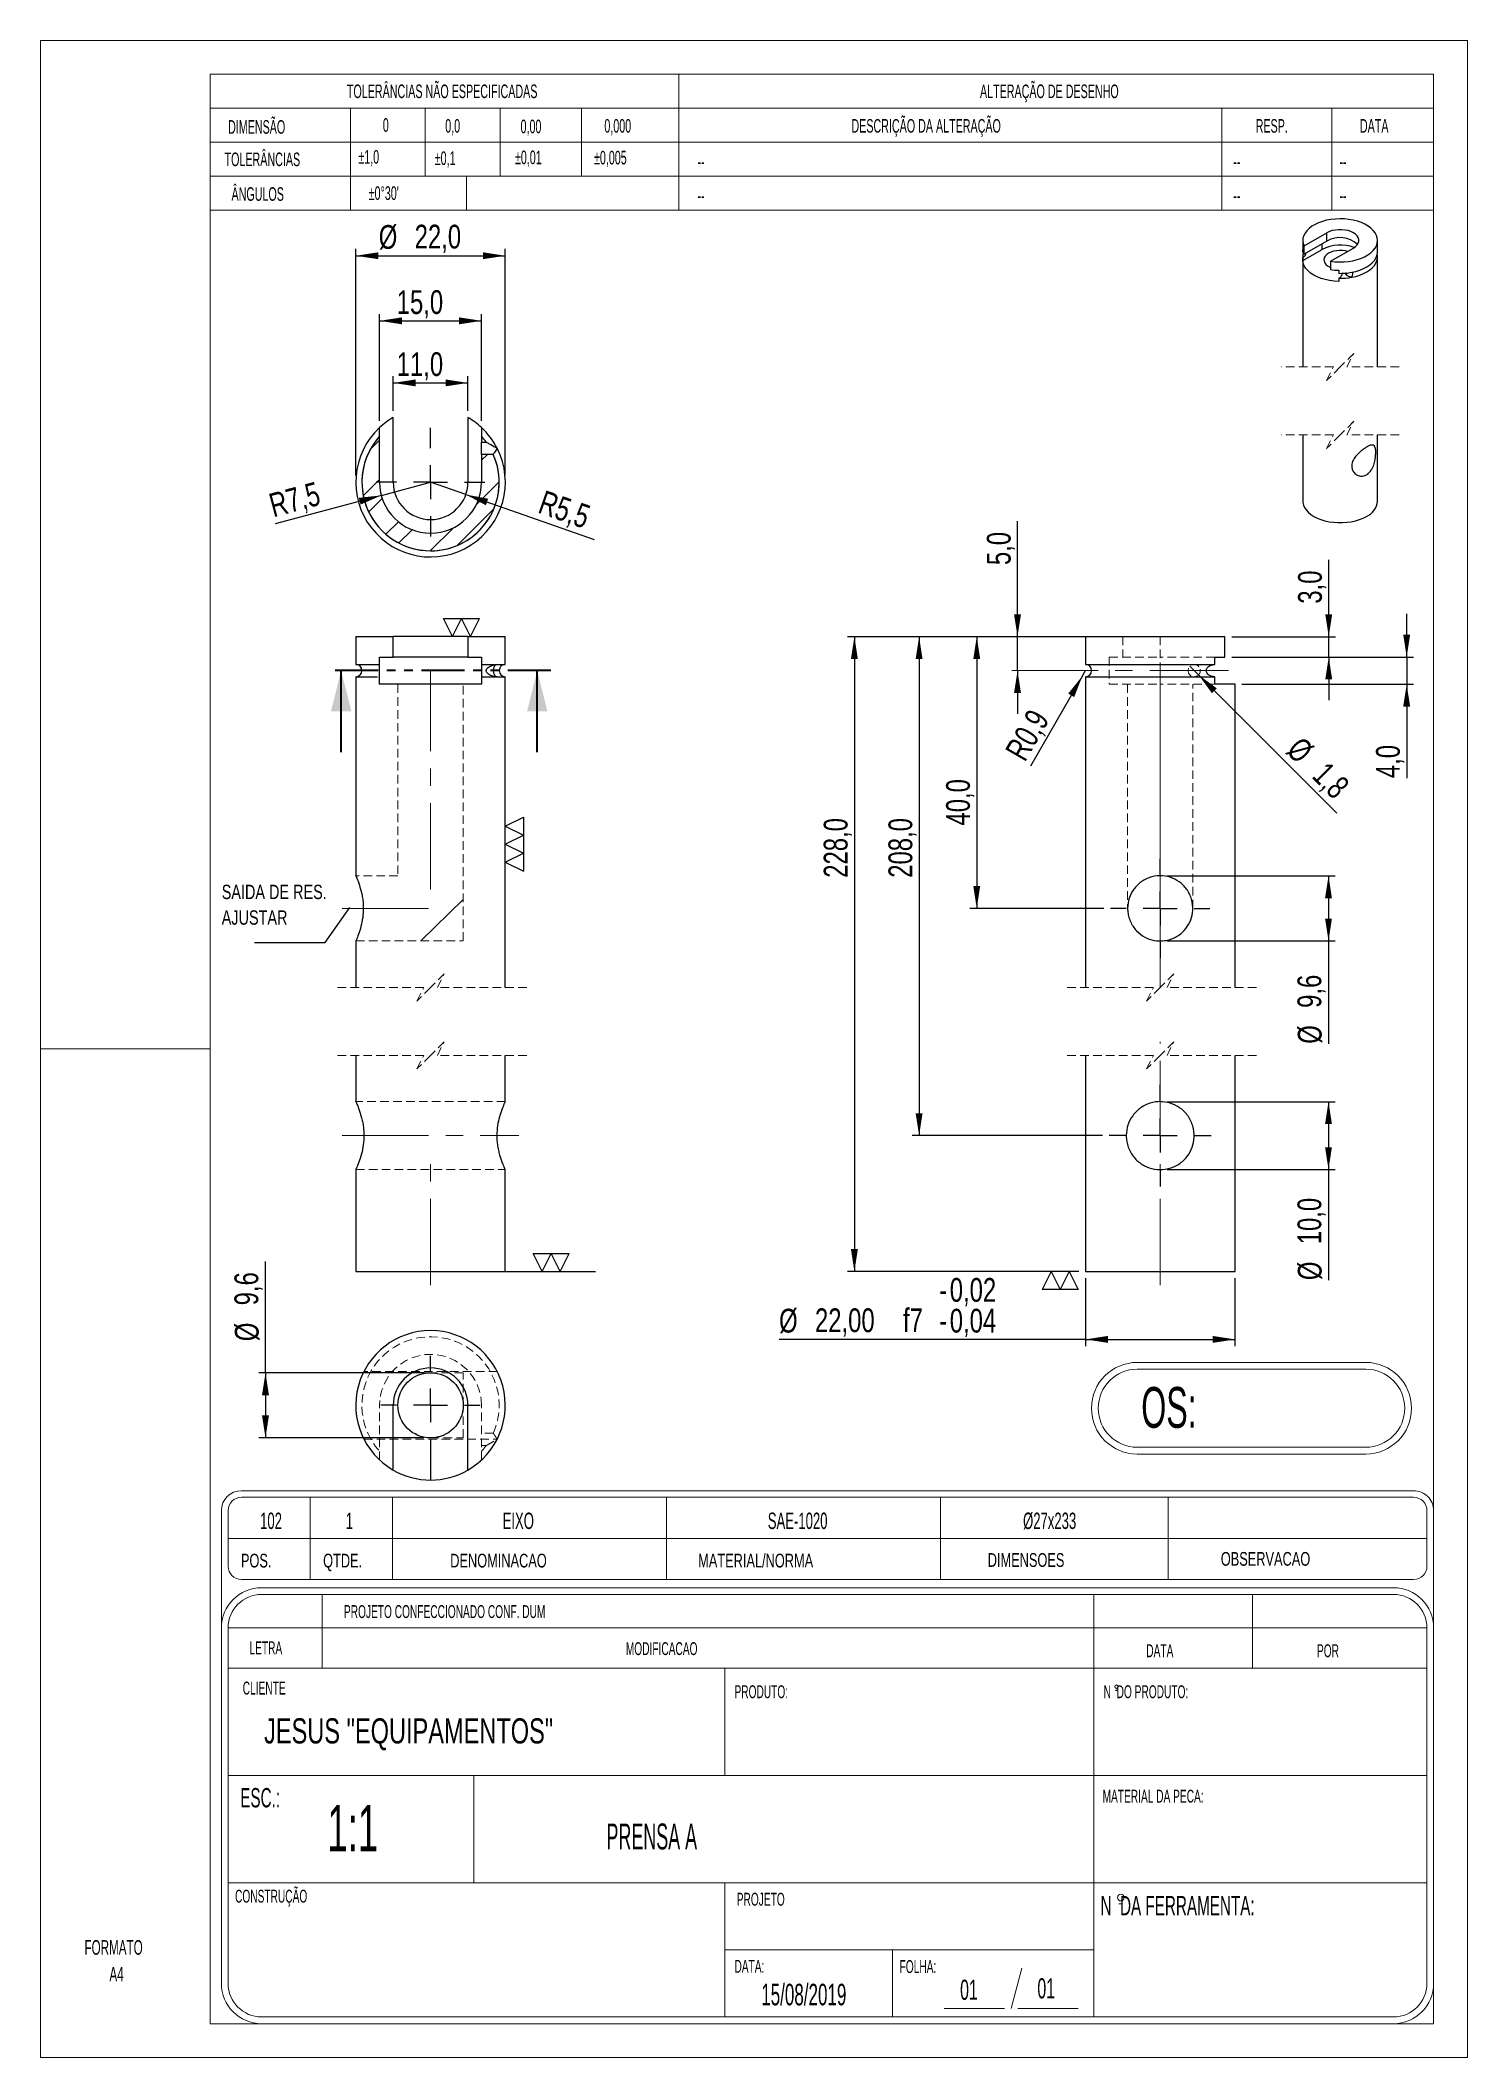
# Model space of a CAD drawing. Header units: millimetres. Extents: x 0 to 210, y 0 to 297.
import ezdxf

# ---------------------------------------------------------------- set-up
doc = ezdxf.new("R2010")
doc.units = ezdxf.units.MM
for name, pattern in [('CENTERX2', [20.32, 12.7, -2.54, 2.54, -2.54]), ('HIDDEN', [1.905, 1.27, -0.635]), ('PHANTOM', [12.7, 6.35, -1.27, 1.27, -1.27, 1.27, -1.27])]:
    doc.linetypes.add(name, pattern=pattern)
doc.layers.add('COTAS', color=7, linetype='Continuous')
doc.styles.add('SLDTEXTSTYLE0', font='TXT', dxfattribs={"width": 0.595745})
doc.styles.add('SLDTEXTSTYLE1', font='TXT', dxfattribs={"width": 0.75})
doc.styles.add('SLDTEXTSTYLE2', font='TXT', dxfattribs={"width": 0.589474})
doc.styles.add('SLDTEXTSTYLE3', font='TXT', dxfattribs={"width": 0.515789})
doc.styles.add('SLDTEXTSTYLE4', font='TXT', dxfattribs={"width": 0.7})
doc.styles.add('SLDTEXTSTYLE5', font='TXT', dxfattribs={"width": 0.695035})
doc.dimstyles.new('SLDDIMSTYLE0', dxfattribs={"dimtxt": 3.5, "dimasz": 3.302, "dimexe": 0, "dimexo": 0.0625, "dimgap": 0.875, "dimtad": 1, "dimdec": 1, "dimrnd": 1e-09, "dimzin": 12, "dimdsep": 46, "dimtxsty": 'SLDTEXTSTYLE1', "dimsah": 1, "dimcen": 0.09, "dimadec": 0, "dimazin": 3, "dimtfac": 1, "dimtdec": 1, "dimtmove": 0, "dimatfit": 0, "dimfxl": 0, "dimfrac": 2, "dimtolj": 1, "dimtzin": 12, "dimarcsym": 0})
doc.dimstyles.new('SLDDIMSTYLE1', dxfattribs={"dimtxt": 3.5, "dimasz": 3.302, "dimexe": 0, "dimexo": 0.0625, "dimgap": 0.875, "dimtad": 1, "dimdec": 1, "dimrnd": 1e-09, "dimzin": 12, "dimdsep": 46, "dimtxsty": 'SLDTEXTSTYLE1', "dimblk1": 'NONE', "dimsah": 1, "dimcen": 0, "dimadec": 0, "dimazin": 3, "dimtfac": 1, "dimtdec": 1, "dimtmove": 0, "dimatfit": 3, "dimldrblk": 'NONE', "dimfxl": 0, "dimfrac": 2, "dimtolj": 1, "dimtzin": 12, "dimarcsym": 0})
doc.dimstyles.new('SLDDIMSTYLE2', dxfattribs={"dimtxt": 3.5, "dimasz": 3.302, "dimexe": 0, "dimexo": 0.0625, "dimgap": 0.875, "dimtad": 1, "dimdec": 1, "dimrnd": 1e-09, "dimdsep": 46, "dimtxsty": 'SLDTEXTSTYLE1', "dimsah": 1, "dimcen": 0, "dimadec": 0, "dimazin": 2, "dimtfac": 1, "dimtdec": 1, "dimtofl": 0, "dimtmove": 0, "dimatfit": 3, "dimfxl": 0, "dimfrac": 2, "dimtolj": 1, "dimtzin": 12, "dimarcsym": 0})
doc.dimstyles.new('SLDDIMSTYLE3', dxfattribs={"dimtxt": 3.5, "dimasz": 3.302, "dimexe": 0, "dimexo": 0.0625, "dimgap": 0.875, "dimtad": 1, "dimdec": 1, "dimrnd": 1e-09, "dimzin": 12, "dimdsep": 46, "dimtxsty": 'SLDTEXTSTYLE1', "dimsah": 1, "dimcen": 0.09, "dimadec": 0, "dimazin": 3, "dimtfac": 1, "dimtdec": 1, "dimtofl": 0, "dimtmove": 0, "dimatfit": 3, "dimfxl": 0, "dimfrac": 2, "dimtolj": 1, "dimtzin": 12, "dimarcsym": 0})
doc.dimstyles.new('SLDDIMSTYLE4', dxfattribs={"dimtxt": 3.5, "dimasz": 3.302, "dimexe": 0, "dimexo": 0.0625, "dimgap": 0.875, "dimtad": 1, "dimrnd": 1e-09, "dimzin": 12, "dimdsep": 46, "dimtxsty": 'SLDTEXTSTYLE1', "dimsah": 1, "dimcen": 0.09, "dimadec": 0, "dimazin": 3, "dimtol": 1, "dimtp": -0.02, "dimtm": 0.041, "dimtfac": 1, "dimtofl": 0, "dimtmove": 0, "dimatfit": 3, "dimfxl": 0, "dimfrac": 2, "dimtolj": 1, "dimarcsym": 0})
doc.dimstyles.new('SLDDIMSTYLE5', dxfattribs={"dimtxt": 3.5, "dimasz": 3.302, "dimexe": 0, "dimexo": 0.0625, "dimgap": 0.875, "dimtad": 1, "dimdec": 1, "dimrnd": 1e-09, "dimzin": 12, "dimdsep": 46, "dimtxsty": 'SLDTEXTSTYLE1', "dimsah": 1, "dimcen": 0, "dimadec": 0, "dimazin": 3, "dimtfac": 1, "dimtdec": 1, "dimtofl": 0, "dimtmove": 0, "dimatfit": 3, "dimfxl": 0, "dimfrac": 2, "dimtolj": 1, "dimtzin": 12, "dimarcsym": 0})
pattern_1 = [(45, (0, 0), (-4.49013, 4.49013), []), (45, (0, 3.175), (-4.49013, 4.49013), [])]

msp = doc.modelspace()

# ---------------------------------------------------------------- texts
at = {"color": 7, "linetype": 'Continuous', "lineweight": 0}
for s, insert, char_height, attachment_point, style in [('TOLERÂNCIAS NÃO ESPECIFICADAS', (59.127, 290.85), 2, 2, 'SLDTEXTSTYLE2'), ('ALTERAÇÃO DE DESENHO', (148.464, 290.85), 2, 2, 'SLDTEXTSTYLE2'), ('DIMENSÃO', (27.625, 285.608), 2, 1, 'SLDTEXTSTYLE2'), ('0', (50.396, 285.894), 2, 1, 'SLDTEXTSTYLE2'), ('0,0', (59.578, 285.766), 2, 1, 'SLDTEXTSTYLE2'), ('0,00', (70.659, 285.678), 2, 1, 'SLDTEXTSTYLE2'), ('0,000', (82.99, 285.766), 2, 1, 'SLDTEXTSTYLE2'), ('DESCRIÇÃO DA ALTERAÇÃO', (119.344, 285.766), 2, 1, 'SLDTEXTSTYLE2'), ('RESP.', (178.82, 285.766), 2, 1, 'SLDTEXTSTYLE2'), ('DATA', (194.161, 285.766), 2, 1, 'SLDTEXTSTYLE2'), ('TOLERÂNCIAS', (27.108, 280.834), 2, 1, 'SLDTEXTSTYLE2'), ('±1,0', (46.794, 281.201), 2, 1, 'SLDTEXTSTYLE2'), ('±0,1', (58.032, 281.004), 2, 1, 'SLDTEXTSTYLE2'), ('±0,01', (69.838, 281.124), 2, 1, 'SLDTEXTSTYLE2'), ('±0,005', (81.468, 281.091), 2, 1, 'SLDTEXTSTYLE2'), ('--', (96.692, 280.489), 2, 1, 'SLDTEXTSTYLE2'), ('--', (175.537, 280.489), 2, 1, 'SLDTEXTSTYLE2'), ('--', (191.143, 280.489), 2, 1, 'SLDTEXTSTYLE2'), ('ÂNGULOS', (28.13, 275.729), 2, 1, 'SLDTEXTSTYLE2'), ("±0°30'", (48.317, 275.862), 2, 1, 'SLDTEXTSTYLE2'), ('--', (96.692, 275.489), 2, 1, 'SLDTEXTSTYLE2'), ('--', (175.537, 275.489), 2, 1, 'SLDTEXTSTYLE2'), ('--', (191.143, 275.489), 2, 1, 'SLDTEXTSTYLE2'), ('OS:', (161.988, 99.089), 6, 1, 'SLDTEXTSTYLE2'), ('102', (33.946, 80.602), 2.4192, 2, 'SLDTEXTSTYLE0'), ('1', (45.478, 80.602), 2.419, 2, 'SLDTEXTSTYLE0'), ('EIXO', (70.327, 80.602), 2.4192, 2, 'SLDTEXTSTYLE0'), ('SAE-1020', (111.43, 80.602), 2.4192, 2, 'SLDTEXTSTYLE0'), ('Ø27x233', (148.507, 80.602), 2.4192, 2, 'SLDTEXTSTYLE0'), ('POS.', (29.517, 74.543), 2.0223, 1, 'SLDTEXTSTYLE5'), ('QTDE.', (41.613, 74.543), 2.0223, 1, 'SLDTEXTSTYLE5'), ('DENOMINACAO', (60.315, 74.543), 2.02233, 1, 'SLDTEXTSTYLE5'), ('MATERIAL/NORMA', (96.794, 74.543), 2.02233, 1, 'SLDTEXTSTYLE5'), ('DIMENSOES', (139.402, 74.634), 2.0223, 1, 'SLDTEXTSTYLE5'), ('OBSERVACAO', (173.691, 74.799), 2.0223, 1, 'SLDTEXTSTYLE5'), ('PROJETO CONFECCIONADO CONF. DUM', (44.674, 66.974), 1.89605, 1, 'SLDTEXTSTYLE2'), ('LETRA', (30.778, 61.635), 1.896, 1, 'SLDTEXTSTYLE2'), ('MODIFICACAO', (86.15, 61.522), 1.89605, 1, 'SLDTEXTSTYLE2'), ('DATA', (162.728, 61.212), 1.896, 1, 'SLDTEXTSTYLE2'), ('POR', (187.84, 61.212), 1.896, 1, 'SLDTEXTSTYLE2'), ('CLIENTE', (29.779, 55.715), 1.896, 1, 'SLDTEXTSTYLE2'), ('PRODUTO:', (102.136, 55.176), 1.896, 1, 'SLDTEXTSTYLE2'), ('N  DO PRODUTO:', (156.45, 55.176), 1.89605, 1, 'SLDTEXTSTYLE2'), ('JESUS "EQUIPAMENTOS"', (32.923, 50.314), 3.70417, 1, 'SLDTEXTSTYLE4'), ('ESC.:', (29.418, 40.048), 2.8441, 1, 'SLDTEXTSTYLE2'), ('MATERIAL DA PECA:', (156.299, 39.796), 1.89605, 1, 'SLDTEXTSTYLE2'), ('1:1', (42.234, 37.563), 6.8258, 1, 'SLDTEXTSTYLE2'), ('PRENSA A', (83.303, 34.827), 3.8224, 1, 'SLDTEXTSTYLE3'), ('CONSTRUÇÃO', (28.652, 25.077), 1.896, 1, 'SLDTEXTSTYLE2'), ('PROJETO', (102.469, 24.626), 1.896, 1, 'SLDTEXTSTYLE2'), ('N  DA FERRAMENTA:', (155.999, 24.156), 2.84407, 1, 'SLDTEXTSTYLE2'), ('DATA:', (102.135, 14.747), 1.896, 1, 'SLDTEXTSTYLE2'), ('FOLHA:', (126.429, 14.712), 1.896, 1, 'SLDTEXTSTYLE2'), ('01', (146.705, 12.042), 2.9626, 1, 'SLDTEXTSTYLE2'), ('15/08/2019', (106.073, 11.232), 3.175, 1, 'SLDTEXTSTYLE2'), ('01', (135.334, 11.833), 2.9626, 1, 'SLDTEXTSTYLE2')]:
    msp.add_mtext(s, dxfattribs=dict(at, insert=insert, char_height=char_height, attachment_point=attachment_point, style=style))
at = {"layer": 'COTAS', "attachment_point": 1, "style": 'SLDTEXTSTYLE1'}
for s, insert, char_height in [('SAIDA DE RES.', (26.691, 173.043), 2.11667), ('AJUSTAR', (26.691, 169.271), 2.1167)]:
    msp.add_mtext(s, dxfattribs=dict(at, insert=insert, char_height=char_height))

# ---------------------------------------------------------------- blocks, each defined once
blk = doc.blocks.new('SW_NOTE_0')
at = {"color": 0, "linetype": 'Continuous', "lineweight": 18, "insert": (0, 2.77), "char_height": 2.152, "attachment_point": 1, "style": 'SLDTEXTSTYLE0'}
blk.add_mtext('FORMATO', dxfattribs=at)
blk = doc.blocks.new('SW_NOTE_0_1')
at = {"color": 0, "linetype": 'Continuous', "lineweight": 18, "insert": (0, 2.77), "char_height": 2.152, "attachment_point": 1, "style": 'SLDTEXTSTYLE0'}
blk.add_mtext('A4', dxfattribs=at)
blk = doc.blocks.new('Bloco2_1')
at = {"color": 7, "linetype": 'Continuous', "lineweight": 18}
for p, q in [((210.04, 297.06), (0.04, 297.06)), ((0.04, 297.06), (0.04, 0.06)), ((210.04, 0.06), (210.04, 297.06)), ((205.04, 292.06), (25.04, 292.06)), ((25.04, 292.06), (25.04, 5.06)), ((205.04, 5.06), (205.04, 292.06)), ((0.04, 148.56), (25.04, 148.56)), ((25.04, 5.06), (205.04, 5.06)), ((0.04, 0.06), (210.04, 0.06))]:
    blk.add_line(p, q, dxfattribs=at)
for name, p in [('SW_NOTE_0', (6.53, 14.59)), ('SW_NOTE_0_1', (10.2, 10.66))]:
    blk.add_blockref(name, p, dxfattribs=at)
blk = doc.blocks.new('_D')
at = {"layer": 'COTAS'}
for p, q in [((189.57, 209.56), (189.57, 220.88)), ((175.31, 209.56), (190.57, 209.56)), ((189.57, 206.56), (189.57, 209.56)), ((175.31, 206.56), (190.57, 206.56)), ((189.57, 206.56), (189.57, 200.21))]:
    blk.add_line(p, q, dxfattribs=at)
for points in [[(189.57, 209.56), (190.08, 212.86), (189.06, 212.86)], [(189.57, 206.56), (189.06, 203.26), (190.08, 203.26)]]:
    blk.add_solid(points, dxfattribs=at)
at = {"layer": 'COTAS', "insert": (185.06, 214.42), "char_height": 3.5, "attachment_point": 1, "rotation": 90, "style": 'SLDTEXTSTYLE1'}
blk.add_mtext('3,0', dxfattribs=at)
blk = doc.blocks.new('_D_1')
at = {"layer": 'COTAS'}
for q in [(169.15, 205.2), (190.76, 183.59)]:
    blk.add_line((170.42, 203.93), q, dxfattribs=at)
blk.add_solid([(170.42, 203.93), (172.39, 201.23), (173.11, 201.95)], dxfattribs=at)
at = {"layer": 'COTAS', "char_height": 3.5, "attachment_point": 1, "rotation": 315, "style": 'SLDTEXTSTYLE1'}
for s, insert in [('%%c', (185.63, 195.07)), ('1,8', (189.4, 191.37))]:
    blk.add_mtext(s, dxfattribs=dict(at, insert=insert))
blk = doc.blocks.new('_None')
blk = doc.blocks.new('_D_2')
at = {"layer": 'COTAS'}
for p, q in [((143.78, 209.56), (143.78, 226.57)), ((152.78, 209.56), (142.78, 209.56)), ((143.78, 204.56), (143.78, 209.56)), ((143.78, 204.56), (143.78, 198.21))]:
    blk.add_line(p, q, dxfattribs=at)
for points in [[(143.78, 209.56), (144.29, 212.86), (143.27, 212.86)], [(143.78, 204.56), (143.27, 201.26), (144.29, 201.26)]]:
    blk.add_solid(points, dxfattribs=at)
at = {"layer": 'COTAS', "insert": (139.27, 220.1), "char_height": 3.5, "attachment_point": 1, "rotation": 90, "style": 'SLDTEXTSTYLE1'}
blk.add_mtext('5,0', dxfattribs=at)
blk = doc.blocks.new('_D_3')
at = {"layer": 'COTAS'}
for q in [(145.68, 190.52), (153.78, 204.56)]:
    blk.add_line((153.33, 203.78), q, dxfattribs=at)
blk.add_solid([(153.33, 203.78), (151.24, 201.18), (152.12, 200.67)], dxfattribs=at)
at = {"layer": 'COTAS', "insert": (141.83, 192.74), "char_height": 3.5, "attachment_point": 1, "rotation": 60, "style": 'SLDTEXTSTYLE1'}
blk.add_mtext('R0,9', dxfattribs=at)
blk = doc.blocks.new('_D_4')
at = {"layer": 'COTAS'}
for p, q in [((152.78, 209.56), (136.78, 209.56)), ((137.78, 209.56), (137.78, 169.56)), ((156.48, 169.56), (136.78, 169.56))]:
    blk.add_line(p, q, dxfattribs=at)
for points in [[(137.78, 209.56), (137.27, 206.26), (138.29, 206.26)], [(137.78, 169.56), (138.29, 172.86), (137.27, 172.86)]]:
    blk.add_solid(points, dxfattribs=at)
at = {"layer": 'COTAS', "insert": (133.27, 181.76), "char_height": 3.5, "attachment_point": 1, "rotation": 90, "style": 'SLDTEXTSTYLE1'}
blk.add_mtext('40,0', dxfattribs=at)
blk = doc.blocks.new('_D_5')
at = {"layer": 'COTAS'}
for p, q in [((158.28, 209.56), (128.3, 209.56)), ((129.3, 209.56), (129.3, 136.1)), ((156.28, 136.1), (128.3, 136.1))]:
    blk.add_line(p, q, dxfattribs=at)
for points in [[(129.3, 209.56), (128.79, 206.26), (129.81, 206.26)], [(129.3, 136.1), (129.81, 139.4), (128.79, 139.4)]]:
    blk.add_solid(points, dxfattribs=at)
at = {"layer": 'COTAS', "insert": (124.79, 174.07), "char_height": 3.5, "attachment_point": 1, "rotation": 90, "style": 'SLDTEXTSTYLE1'}
blk.add_mtext('208,0', dxfattribs=at)
blk = doc.blocks.new('_D_6')
at = {"layer": 'COTAS'}
for p, q in [((152.78, 209.56), (118.78, 209.56)), ((119.78, 209.56), (119.78, 116.1)), ((152.78, 116.1), (118.78, 116.1))]:
    blk.add_line(p, q, dxfattribs=at)
for points in [[(119.78, 209.56), (119.27, 206.26), (120.29, 206.26)], [(119.78, 116.1), (120.29, 119.4), (119.27, 119.4)]]:
    blk.add_solid(points, dxfattribs=at)
at = {"layer": 'COTAS', "insert": (115.27, 174.07), "char_height": 3.5, "attachment_point": 1, "rotation": 90, "style": 'SLDTEXTSTYLE1'}
blk.add_mtext('228,0', dxfattribs=at)
blk = doc.blocks.new('_D_7')
at = {"layer": 'COTAS'}
for p, q in [((165.78, 174.36), (190.54, 174.36)), ((189.54, 174.36), (189.54, 164.76)), ((165.78, 164.76), (190.54, 164.76)), ((189.54, 164.76), (189.54, 149.63))]:
    blk.add_line(p, q, dxfattribs=at)
for points in [[(189.54, 174.36), (189.03, 171.06), (190.04, 171.06)], [(189.54, 164.76), (190.04, 168.06), (189.03, 168.06)]]:
    blk.add_solid(points, dxfattribs=at)
at = {"layer": 'COTAS', "char_height": 3.5, "attachment_point": 1, "rotation": 90, "style": 'SLDTEXTSTYLE1'}
for s, insert in [('9,6', (184.97, 154.91)), ('%%c', (185.02, 149.63))]:
    blk.add_mtext(s, dxfattribs=dict(at, insert=insert))
blk = doc.blocks.new('_D_8')
at = {"layer": 'COTAS'}
for p, q in [((165.78, 141.1), (190.54, 141.1)), ((189.54, 141.1), (189.54, 131.1)), ((165.78, 131.1), (190.54, 131.1)), ((189.54, 131.1), (189.54, 114.83))]:
    blk.add_line(p, q, dxfattribs=at)
for points in [[(189.54, 141.1), (189.03, 137.8), (190.04, 137.8)], [(189.54, 131.1), (190.04, 134.4), (189.03, 134.4)]]:
    blk.add_solid(points, dxfattribs=at)
at = {"layer": 'COTAS', "char_height": 3.5, "attachment_point": 1, "rotation": 90, "style": 'SLDTEXTSTYLE1'}
for s, insert in [('10,0', (184.97, 120.11)), ('%%c', (185.02, 114.83))]:
    blk.add_mtext(s, dxfattribs=dict(at, insert=insert))
blk = doc.blocks.new('_D_9')
at = {"layer": 'COTAS'}
for p, q in [((153.78, 115.1), (153.78, 105.1)), ((175.78, 115.1), (175.78, 105.1)), ((153.78, 106.1), (108.7, 106.1)), ((153.78, 106.1), (175.78, 106.1))]:
    blk.add_line(p, q, dxfattribs=at)
for points in [[(153.78, 106.1), (157.08, 105.59), (157.08, 106.61)], [(175.78, 106.1), (172.48, 106.61), (172.48, 105.59)]]:
    blk.add_solid(points, dxfattribs=at)
at = {"layer": 'COTAS', "char_height": 3.5, "attachment_point": 1, "style": 'SLDTEXTSTYLE1'}
for s, insert in [('-', (132.26, 115.14)), ('0,02', (133.81, 115.14)), ('%%c', (108.7, 110.61)), ('22,00', (113.98, 110.67)), ('f7', (126.93, 110.67)), ('0,04', (133.81, 110.61)), ('-', (132.26, 110.61))]:
    blk.add_mtext(s, dxfattribs=dict(at, insert=insert))
blk = doc.blocks.new('_D_10')
at = {"layer": 'COTAS'}
for p, q in [((201.04, 206.56), (201.04, 212.91)), ((175.31, 206.56), (202.04, 206.56)), ((201.04, 206.56), (201.04, 202.56)), ((176.78, 202.56), (202.04, 202.56)), ((201.04, 202.56), (201.04, 188.74))]:
    blk.add_line(p, q, dxfattribs=at)
for points in [[(201.04, 206.56), (201.55, 209.86), (200.53, 209.86)], [(201.04, 202.56), (200.53, 199.26), (201.55, 199.26)]]:
    blk.add_solid(points, dxfattribs=at)
at = {"layer": 'COTAS', "insert": (196.53, 188.74), "char_height": 3.5, "attachment_point": 1, "rotation": 90, "style": 'SLDTEXTSTYLE1'}
blk.add_mtext('4,0', dxfattribs=at)
blk = doc.blocks.new('SW_CENTERMARKSYMBOL_0')
at = {"layer": 'COTAS', "color": 0}
for p, q in [((0, 5), (0, 7.3)), ((-5, 0), (-7.3, 0)), ((0, 0), (-2.5, 0)), ((0, 0), (0, 2.5)), ((0, 0), (0, -2.5)), ((0, 0), (2.5, 0)), ((5, 0), (7.3, 0)), ((0, -5), (0, -7.3))]:
    blk.add_line(p, q, dxfattribs=at)
blk = doc.blocks.new('SW_CENTERMARKSYMBOL_1')
at = {"layer": 'COTAS', "color": 0}
for p, q in [((0, 5), (0, 7.5)), ((-5, 0), (-7.5, 0)), ((0, 0), (-2.5, 0)), ((0, 0), (0, 2.5)), ((0, 0), (0, -2.5)), ((0, 0), (2.5, 0)), ((5, 0), (7.5, 0)), ((0, -5), (0, -7.5))]:
    blk.add_line(p, q, dxfattribs=at)
blk = doc.blocks.new('SW_SFSYMBOL_0')
at = {"layer": 'COTAS', "color": 0}
for p, q in [((0, 0), (-1.32, -2.65)), ((0, 0), (1.32, -2.65)), ((2.65, 0), (1.32, -2.65)), ((2.65, 0), (3.97, -2.65)), ((1.32, -2.65), (-1.32, -2.65)), ((3.97, -2.65), (1.32, -2.65))]:
    blk.add_line(p, q, dxfattribs=at)
blk = doc.blocks.new('SW_BROKEN_VIEW_1')
at = {"color": 0, "linetype": 'Continuous'}
for p, q in [((-22, 89.36), (-18.5, 89.36)), ((-1.68, 89.36), (0, 89.36)), ((-22, 87.56), (-18.81, 87.56)), ((-2.35, 87.56), (0, 87.56)), ((0, 0), (13.29, 0))]:
    blk.add_line(p, q, dxfattribs=at)
at = {"color": 0, "linetype": 'CENTERX2'}
blk.add_line((-12.43, 48.66), (-6.2, 54.75), dxfattribs=at)
blk = doc.blocks.new('SW_SFSYMBOL_1')
at = {"layer": 'COTAS', "color": 0}
for p, q in [((0, 2.65), (2.65, 3.97)), ((2.65, 3.97), (2.65, 1.32)), ((0, 2.65), (2.65, 1.32)), ((0, 0), (2.65, 1.32)), ((0, 0), (2.65, -1.32)), ((2.65, 1.32), (2.65, -1.32)), ((0, -2.65), (2.65, -1.32)), ((0, -2.65), (2.65, -3.97)), ((2.65, -1.32), (2.65, -3.97))]:
    blk.add_line(p, q, dxfattribs=at)
blk = doc.blocks.new('SW_SFSYMBOL_2')
at = {"layer": 'COTAS', "color": 0}
for p, q in [((-2.65, 0), (-3.97, 2.65)), ((-3.97, 2.65), (-1.32, 2.65)), ((-2.65, 0), (-1.32, 2.65)), ((0, 0), (-1.32, 2.65)), ((-1.32, 2.65), (1.32, 2.65)), ((0, 0), (1.32, 2.65))]:
    blk.add_line(p, q, dxfattribs=at)
blk = doc.blocks.new('SW_SFSYMBOL_3')
at = {"layer": 'COTAS', "color": 0}
for p, q in [((-2.65, 0), (-3.97, 2.65)), ((-3.97, 2.65), (-1.32, 2.65)), ((-2.65, 0), (-1.32, 2.65)), ((0, 0), (-1.32, 2.65)), ((-1.32, 2.65), (1.32, 2.65)), ((0, 0), (1.32, 2.65))]:
    blk.add_line(p, q, dxfattribs=at)
blk = doc.blocks.new('_D_11')
at = {"layer": 'COTAS'}
for p, q in [((33.13, 101.19), (33.13, 117.59)), ((56.42, 101.19), (32.13, 101.19)), ((33.13, 101.19), (33.13, 91.59)), ((56.42, 91.59), (32.13, 91.59))]:
    blk.add_line(p, q, dxfattribs=at)
for points in [[(33.13, 101.19), (32.62, 97.89), (33.64, 97.89)], [(33.13, 91.59), (33.64, 94.9), (32.62, 94.9)]]:
    blk.add_solid(points, dxfattribs=at)
at = {"layer": 'COTAS', "char_height": 3.5, "attachment_point": 1, "rotation": 90, "style": 'SLDTEXTSTYLE1'}
for s, insert in [('9,6', (28.56, 111.12)), ('%%c', (28.62, 105.84))]:
    blk.add_mtext(s, dxfattribs=dict(at, insert=insert))
blk = doc.blocks.new('SW_CENTERMARKSYMBOL_2')
at = {"layer": 'COTAS', "color": 0}
for p, q in [((0, 5), (0, 7.3)), ((-5, 0), (-7.3, 0)), ((0, 0), (-2.5, 0)), ((0, 0), (0, 2.5)), ((0, 0), (0, -2.5)), ((0, 0), (2.5, 0)), ((5, 0), (7.3, 0)), ((0, -5), (0, -11.03))]:
    blk.add_line(p, q, dxfattribs=at)
blk = doc.blocks.new('_D_12')
at = {"layer": 'COTAS'}
for p, q in [((51.92, 242.83), (51.92, 247.92)), ((51.92, 246.92), (62.92, 246.92)), ((62.92, 242.83), (62.92, 247.92))]:
    blk.add_line(p, q, dxfattribs=at)
for points in [[(51.92, 246.92), (55.22, 246.42), (55.22, 247.43)], [(62.92, 246.92), (59.62, 247.43), (59.62, 246.42)]]:
    blk.add_solid(points, dxfattribs=at)
at = {"layer": 'COTAS', "insert": (52.44, 251.44), "char_height": 3.5, "attachment_point": 1, "style": 'SLDTEXTSTYLE1'}
blk.add_mtext('11,0', dxfattribs=at)
blk = doc.blocks.new('_D_13')
at = {"layer": 'COTAS'}
for q in [(57.42, 232.3), (34.54, 226.17)]:
    blk.add_line((50.18, 230.36), q, dxfattribs=at)
blk.add_solid([(50.18, 230.36), (46.85, 230), (47.12, 229.01)], dxfattribs=at)
at = {"layer": 'COTAS', "insert": (33.38, 230.5), "char_height": 3.5, "attachment_point": 1, "rotation": 15, "style": 'SLDTEXTSTYLE1'}
blk.add_mtext('R7,5', dxfattribs=at)
blk = doc.blocks.new('_D_14')
at = {"layer": 'COTAS'}
for p, q in [((46.42, 233.3), (46.42, 266.64)), ((46.42, 265.64), (68.42, 265.64)), ((68.42, 233.3), (68.42, 266.64))]:
    blk.add_line(p, q, dxfattribs=at)
for points in [[(46.42, 265.64), (49.72, 265.14), (49.72, 266.15)], [(68.42, 265.64), (65.12, 266.15), (65.12, 265.14)]]:
    blk.add_solid(points, dxfattribs=at)
at = {"layer": 'COTAS', "char_height": 3.5, "attachment_point": 1, "style": 'SLDTEXTSTYLE1'}
for s, insert in [('%%c', (49.8, 270.16)), ('22,0', (55.08, 270.21))]:
    blk.add_mtext(s, dxfattribs=dict(at, insert=insert))
blk = doc.blocks.new('_D_15')
at = {"layer": 'COTAS'}
for q in [(57.42, 232.3), (81.49, 223.88)]:
    blk.add_line((62.61, 230.48), q, dxfattribs=at)
blk.add_solid([(62.61, 230.48), (65.56, 228.91), (65.9, 229.87)], dxfattribs=at)
at = {"layer": 'COTAS', "insert": (74.2, 231.18), "char_height": 3.5, "attachment_point": 1, "rotation": 340.7138, "style": 'SLDTEXTSTYLE1'}
blk.add_mtext('R5,5', dxfattribs=at)
blk = doc.blocks.new('_D_16')
at = {"layer": 'COTAS'}
for p, q in [((49.92, 241.35), (49.92, 257.06)), ((49.92, 256.06), (64.92, 256.06)), ((64.92, 241.35), (64.92, 257.06))]:
    blk.add_line(p, q, dxfattribs=at)
for points in [[(49.92, 256.06), (53.22, 255.55), (53.22, 256.57)], [(64.92, 256.06), (61.62, 256.57), (61.62, 255.55)]]:
    blk.add_solid(points, dxfattribs=at)
at = {"layer": 'COTAS', "insert": (52.44, 260.57), "char_height": 3.5, "attachment_point": 1, "style": 'SLDTEXTSTYLE1'}
blk.add_mtext('15,0', dxfattribs=at)
blk = doc.blocks.new('SW_CENTERMARKSYMBOL_3')
at = {"layer": 'COTAS', "color": 0}
for p, q in [((0, 5), (0, 8)), ((-5, 0), (-8, 0)), ((0, 0), (-2.5, 0)), ((0, 0), (0, 2.5)), ((0, 0), (0, -2.5)), ((0, 0), (2.5, 0)), ((5, 0), (8, 0)), ((0, -5), (0, -8))]:
    blk.add_line(p, q, dxfattribs=at)

# ---------------------------------------------------------------- dimensions: what is measured, and where the dimension line sits
at = {"layer": 'COTAS'}
for base, p1, p2, text, dimstyle, picture, middle in [((68.419, 265.644), (46.419, 232.301), (68.419, 232.301), '%%c<>', 'SLDDIMSTYLE3', '_D_14', (56.968, 265.644)), ((175.782, 106.103), (153.782, 116.103), (175.782, 116.103), '%%c<>f7', 'SLDDIMSTYLE4', '_D_9', (125.782, 106.103))]:
    dim = msp.add_linear_dim(base=base, p1=p1, p2=p2, text=text, dimstyle=dimstyle, dxfattribs=at)
    dim.commit()
    dim.dimension.update_dxf_attribs({"geometry": picture, "text_midpoint": middle, "dimtype": 160})
for base, p1, p2, picture, middle in [((64.919, 256.061), (49.919, 240.348), (64.919, 240.348), '_D_16', (56.968, 256.061)), ((62.919, 246.924), (51.919, 241.827), (62.919, 241.827), '_D_12', (56.968, 246.924))]:
    dim = msp.add_linear_dim(base=base, p1=p1, p2=p2, dimstyle='SLDDIMSTYLE3', dxfattribs=at)
    dim.commit()
    dim.dimension.update_dxf_attribs({"geometry": picture, "text_midpoint": middle, "dimtype": 160})
for center, mpoint, dimstyle, picture, middle in [((57.419, 232.301), (50.175, 230.36), 'SLDDIMSTYLE5', '_D_13', (38.837, 227.322)), ((57.419, 232.301), (62.611, 230.484), 'SLDDIMSTYLE5', '_D_15', (77.276, 225.353)), ((153.782, 204.562), (153.332, 203.783), 'SLDDIMSTYLE2', '_D_3', (147.846, 194.281))]:
    dim = msp.add_radius_dim(center=center, mpoint=mpoint, dimstyle=dimstyle, dxfattribs=at)
    dim.commit()
    dim.dimension.update_dxf_attribs({"geometry": picture, "text_midpoint": middle, "dimtype": 164})
for base, p1, p2, dimstyle, picture, middle in [((143.782, 209.562), (142.928, 204.562), (153.782, 209.562), 'SLDDIMSTYLE0', '_D_2', (143.782, 223.334)), ((189.571, 209.562), (174.308, 206.562), (174.308, 209.562), 'SLDDIMSTYLE0', '_D', (189.571, 217.651)), ((201.041, 202.562), (174.308, 206.562), (175.782, 202.562), 'SLDDIMSTYLE0', '_D_10', (201.041, 191.976)), ((137.782, 169.562), (153.782, 209.562), (157.482, 169.562), 'SLDDIMSTYLE3', '_D_4', (137.782, 186.285))]:
    dim = msp.add_linear_dim(base=base, p1=p1, p2=p2, angle=90, dimstyle=dimstyle, dxfattribs=at)
    dim.commit()
    dim.dimension.update_dxf_attribs({"geometry": picture, "text_midpoint": middle, "dimtype": 160})
for base, p1, p2, text, picture, middle in [((119.782, 116.103), (153.782, 209.562), (153.782, 116.103), '228,0', '_D_6', (119.782, 179.889)), ((129.301, 136.103), (159.282, 209.562), (157.282, 136.103), '208,0', '_D_5', (129.301, 179.889)), ((189.536, 164.762), (164.782, 174.362), (164.782, 164.762), '%%c<>', '_D_7', (189.536, 155.499)), ((189.536, 131.103), (164.782, 141.103), (164.782, 131.103), '%%c<>', '_D_8', (189.536, 121.996)), ((33.129, 91.595), (57.419, 101.195), (57.419, 91.595), '%%c<>', '_D_11', (33.129, 111.713))]:
    dim = msp.add_linear_dim(base=base, p1=p1, p2=p2, angle=90, text=text, dimstyle='SLDDIMSTYLE3', dxfattribs=at)
    dim.commit()
    dim.dimension.update_dxf_attribs({"geometry": picture, "text_midpoint": middle, "dimtype": 160})
dim = msp.add_diameter_dim_2p(p1=(169.145, 205.199), p2=(170.418, 203.926), dimstyle='SLDDIMSTYLE1', dxfattribs=at)
dim.commit()
dim.dimension.update_dxf_attribs({"geometry": '_D_1', "text_midpoint": (186.719, 187.625), "dimtype": 163})

# ---------------------------------------------------------------- hatches: boundary and pattern name
at = {"layer": 'COTAS', "linetype": 'Continuous', "lineweight": 18}
h = msp.add_hatch(dxfattribs=at)
h.set_pattern_fill('STEEL', color=256, scale=2, style=0)
h.set_pattern_definition(pattern_1)
edge = h.paths.add_edge_path(flags=0)
edge.add_arc((57.419, 232.301), 7.5, 180, 360, ccw=False)
edge.add_line((49.919, 232.301), (49.919, 239.066))
edge.add_arc((57.419, 232.301), 10.1, 137.95106, 383.95015)
edge.add_line((66.65, 236.401), (64.919, 236.401))
edge.add_line((64.919, 236.401), (64.919, 232.301))
h = msp.add_hatch(dxfattribs=at)
h.set_pattern_fill('STEEL', color=256, scale=2, style=0)
h.set_pattern_definition(pattern_1)
edge = h.paths.add_edge_path(flags=0)
edge.add_line((64.919, 238.201), (65.617, 238.201))
edge.add_arc((57.419, 232.301), 10.1, 35.74337, 42.04894)
edge.add_line((64.919, 239.066), (64.919, 238.201))

# ---------------------------------------------------------------- linework, layer by layer
at = {"color": 7, "linetype": 'Continuous', "lineweight": 18}
for p, q in [((205.008, 292.355), (25.008, 292.355)), ((25.008, 272.355), (25.008, 292.355)), ((93.952, 272.355), (93.952, 292.355)), ((205.008, 292.355), (205.008, 272.355)), ((25.008, 287.355), (93.952, 287.355)), ((45.638, 272.355), (45.638, 287.355)), ((56.638, 277.355), (56.638, 287.355)), ((67.638, 277.355), (67.638, 287.355)), ((79.638, 277.355), (79.638, 287.355)), ((93.952, 287.355), (205.008, 287.355)), ((173.82, 272.355), (173.82, 287.355)), ((190.008, 272.355), (190.008, 287.355)), ((25.008, 282.355), (93.952, 282.355)), ((93.952, 282.355), (205.008, 282.355)), ((25.008, 277.355), (93.952, 277.355)), ((62.703, 277.355), (62.703, 272.355)), ((93.952, 277.355), (205.008, 277.355)), ((25.008, 272.355), (93.952, 272.355)), ((93.952, 272.355), (205.008, 272.355)), ((195.007, 102.713), (161.409, 102.713)), ((195.007, 101.713), (161.409, 101.713)), ((161.409, 90.213), (195.007, 90.213)), ((161.409, 89.213), (195.007, 89.213)), ((202.068, 83.83), (29.588, 83.83)), ((26.648, 11.281), (26.648, 80.89)), ((26.648, 80.89), (26.648, 67.814)), ((27.628, 80.89), (27.628, 72.714)), ((202.068, 82.85), (29.588, 82.85)), ((39.724, 70.754), (39.724, 82.85)), ((51.82, 70.754), (51.82, 82.85)), ((92.14, 70.754), (92.14, 82.85)), ((132.46, 70.754), (132.46, 82.85)), ((165.958, 70.754), (165.958, 82.85)), ((204.028, 72.714), (204.028, 80.89)), ((205.008, 11.281), (205.008, 80.89)), ((27.628, 76.802), (204.028, 76.802)), ((29.588, 70.754), (202.068, 70.754)), ((32.573, 69.545), (199.083, 69.545)), ((32.573, 68.557), (199.083, 68.557)), ((41.461, 57.694), (41.461, 68.557)), ((155.026, 68.557), (155.026, 57.694)), ((178.345, 68.557), (178.345, 57.694)), ((27.635, 11.281), (27.635, 63.619)), ((27.635, 63.619), (204.02, 63.619)), ((204.02, 63.619), (204.02, 11.281)), ((27.635, 57.694), (204.02, 57.694)), ((100.712, 57.694), (100.712, 41.894)), ((155.026, 57.694), (155.026, 41.894)), ((158.197, 54.455), (158.457, 54.455)), ((158.197, 54.431), (158.457, 54.431)), ((27.635, 41.894), (204.02, 41.894)), ((63.768, 26.093), (63.768, 41.894)), ((155.026, 26.093), (155.026, 41.894)), ((27.635, 26.093), (204.02, 26.093)), ((100.712, 26.093), (100.712, 6.343)), ((155.026, 26.093), (155.026, 6.343)), ((158.686, 22.997), (159.204, 22.997)), ((100.712, 16.218), (155.026, 16.218)), ((125.4, 16.218), (125.4, 6.343)), ((144.433, 13.541), (142.846, 7.616)), ((199.083, 6.343), (32.573, 6.343)), ((141.858, 7.616), (132.971, 7.616)), ((143.833, 7.616), (152.721, 7.616)), ((199.083, 5.355), (32.573, 5.355)), ((204.438, 5.355), (205.008, 5.355)), ((205.008, 5.355), (205.008, 5.926))]:
    msp.add_line(p, q, dxfattribs=at)
at = {"color": 7, "linetype": 'Continuous', "lineweight": 25}
for p, q in [((185.756, 267.9), (185.756, 266.226)), ((185.943, 267.078), (189.311, 269.022)), ((189.311, 267.797), (185.943, 265.853)), ((189.311, 267.797), (189.311, 269.022)), ((196.756, 266.226), (196.756, 267.9)), ((185.756, 266.226), (185.759, 266.114)), ((185.756, 265.491), (185.756, 249.272)), ((185.759, 264.93), (188.604, 266.572)), ((185.759, 266.114), (185.759, 266.563)), ((185.863, 266.163), (185.759, 266.114)), ((185.759, 264.93), (185.759, 265.379)), ((185.943, 265.853), (185.943, 267.078)), ((189.832, 264.833), (193.2, 266.777)), ((189.832, 264.833), (189.832, 263.608)), ((196.756, 249.272), (196.756, 265.491)), ((191.062, 263.502), (191.062, 263.053)), ((191.062, 262.318), (191.062, 261.869)), ((51.919, 232.301), (51.919, 241.827)), ((62.919, 241.827), (62.919, 232.301)), ((49.919, 232.301), (49.919, 239.066)), ((64.919, 239.066), (64.919, 238.201)), ((64.919, 236.401), (64.919, 238.201)), ((64.919, 238.201), (65.617, 238.201)), ((185.756, 239.272), (185.756, 229.519)), ((196.756, 229.519), (196.756, 239.272)), ((66.65, 236.401), (64.919, 236.401)), ((64.919, 236.401), (64.919, 232.301)), ((46.419, 209.562), (46.419, 205.462)), ((46.419, 209.562), (51.919, 209.562)), ((51.919, 206.562), (51.919, 209.562)), ((62.919, 209.562), (51.919, 209.562)), ((62.919, 209.562), (62.919, 206.562)), ((62.919, 209.562), (68.419, 209.562)), ((68.419, 205.462), (68.419, 209.562)), ((153.782, 209.562), (153.782, 205.462)), ((153.782, 209.562), (174.308, 209.562)), ((174.308, 206.562), (174.308, 209.562)), ((49.919, 205.462), (49.919, 206.562)), ((49.919, 206.562), (51.919, 206.562)), ((49.919, 203.662), (49.919, 205.462)), ((62.919, 206.562), (51.919, 206.562)), ((62.919, 206.562), (64.919, 206.562)), ((64.919, 206.562), (64.919, 205.462)), ((64.919, 205.462), (67.217, 205.462)), ((64.919, 205.462), (64.919, 203.662)), ((153.782, 205.462), (172.828, 205.462)), ((172.828, 205.462), (172.828, 206.562)), ((172.828, 206.562), (174.308, 206.562)), ((46.419, 203.662), (46.419, 174.317)), ((49.919, 202.562), (49.919, 203.662)), ((64.919, 202.562), (49.919, 202.562)), ((64.919, 203.662), (64.919, 202.562)), ((64.919, 203.662), (67.217, 203.662)), ((68.419, 157.921), (68.419, 203.662)), ((153.782, 203.662), (153.782, 157.921)), ((153.782, 203.662), (172.828, 203.662)), ((172.828, 202.562), (172.828, 203.662)), ((175.782, 202.562), (172.828, 202.562)), ((175.782, 157.921), (175.782, 202.562)), ((46.419, 164.823), (46.419, 157.921)), ((46.419, 147.921), (46.419, 141.085)), ((68.419, 141.04), (68.419, 147.921)), ((153.782, 147.921), (153.782, 116.103)), ((175.782, 116.103), (175.782, 147.921)), ((46.419, 131.167), (46.419, 116.103)), ((68.419, 116.103), (68.419, 131.103)), ((46.419, 116.103), (68.419, 116.103)), ((153.782, 116.103), (175.782, 116.103)), ((51.919, 86.869), (51.919, 96.395)), ((62.919, 86.869), (62.919, 96.395))]:
    msp.add_line(p, q, dxfattribs=at)
at = {"color": 8, "linetype": 'Continuous', "lineweight": 25}
msp.add_line((188.604, 266.572), (188.604, 267.389), dxfattribs=at)
at = {"color": 7, "linetype": 'HIDDEN', "lineweight": 18}
for p, q in [((193.256, 251.272), (191.256, 249.272)), ((192.256, 249.272), (193.256, 251.272)), ((190.256, 249.272), (182.581, 249.272)), ((191.256, 249.272), (189.256, 247.272)), ((189.256, 247.272), (190.256, 249.272)), ((199.931, 249.272), (192.256, 249.272)), ((193.256, 241.272), (191.256, 239.272)), ((192.256, 239.272), (193.256, 241.272)), ((190.256, 239.272), (182.581, 239.272)), ((191.256, 239.272), (189.256, 237.272)), ((189.256, 237.272), (190.256, 239.272)), ((199.931, 239.272), (192.256, 239.272)), ((159.282, 209.562), (159.282, 206.562)), ((164.782, 209.562), (164.782, 206.562)), ((157.282, 206.562), (164.782, 206.562)), ((157.282, 206.562), (157.282, 202.562)), ((164.782, 202.562), (164.782, 206.562)), ((172.828, 206.562), (164.782, 206.562)), ((52.619, 202.562), (52.619, 174.362)), ((62.219, 174.362), (62.219, 202.562)), ((157.282, 202.562), (164.782, 202.562)), ((159.982, 202.562), (159.982, 169.562)), ((172.828, 202.562), (164.782, 202.562)), ((169.582, 169.562), (169.582, 202.562)), ((52.619, 174.362), (46.419, 174.362)), ((62.219, 164.762), (62.219, 174.362)), ((46.419, 164.762), (62.219, 164.762)), ((56.419, 157.921), (43.244, 157.921)), ((57.419, 157.921), (55.419, 155.921)), ((55.419, 155.921), (56.419, 157.921)), ((59.419, 159.921), (57.419, 157.921)), ((58.419, 157.921), (59.419, 159.921)), ((71.594, 157.921), (58.419, 157.921)), ((163.782, 157.921), (150.607, 157.921)), ((164.782, 157.921), (162.782, 155.921)), ((162.782, 155.921), (163.782, 157.921)), ((166.782, 159.921), (164.782, 157.921)), ((165.782, 157.921), (166.782, 159.921)), ((178.957, 157.921), (165.782, 157.921)), ((59.419, 149.921), (57.419, 147.921)), ((58.419, 147.921), (59.419, 149.921)), ((166.782, 149.921), (164.782, 147.921)), ((165.782, 147.921), (166.782, 149.921)), ((56.419, 147.921), (43.244, 147.921)), ((57.419, 147.921), (55.419, 145.921)), ((55.419, 145.921), (56.419, 147.921)), ((71.594, 147.921), (58.419, 147.921)), ((163.782, 147.921), (150.607, 147.921)), ((164.782, 147.921), (162.782, 145.921)), ((162.782, 145.921), (163.782, 147.921)), ((178.957, 147.921), (165.782, 147.921)), ((68.419, 141.103), (46.419, 141.103)), ((47.622, 136.103), (47.579, 136.646)), ((46.419, 131.103), (68.419, 131.103)), ((57.419, 101.195), (47.522, 101.195)), ((67.25, 101.395), (47.622, 101.395)), ((62.219, 101.195), (57.419, 101.195)), ((62.219, 96.395), (62.219, 101.195)), ((49.919, 88.348), (49.919, 96.395)), ((62.219, 91.595), (62.219, 96.395)), ((64.919, 88.348), (64.919, 96.395)), ((66.655, 92.295), (64.919, 92.295)), ((47.492, 91.595), (57.419, 91.595)), ((47.589, 91.395), (67.227, 91.395)), ((57.419, 91.595), (62.219, 91.595)), ((64.919, 90.495), (65.622, 90.495))]:
    msp.add_line(p, q, dxfattribs=at)
at = {"color": 7, "linetype": 'PHANTOM', "lineweight": 35}
msp.add_line((75.118, 204.557), (42.271, 204.557), dxfattribs=at)
at = {"color": 7, "linetype": 'Continuous', "lineweight": 35}
for p, q in [((44.271, 192.557), (44.271, 204.557)), ((73.118, 192.557), (73.118, 204.557))]:
    msp.add_line(p, q, dxfattribs=at)
at = {"color": 7, "linetype": 'Continuous', "lineweight": 25, "flags": 128}
for points in [[(189.832, 264.833), (190.488, 264.756), (191.155, 264.725), (191.824, 264.741), (192.484, 264.805), (193.126, 264.914), (193.741, 265.067), (194.318, 265.262), (194.85, 265.497), (195.329, 265.766), (195.748, 266.068), (196.1, 266.396), (196.381, 266.747), (196.585, 267.115), (196.711, 267.495), (196.755, 267.88), (196.719, 268.266), (196.601, 268.646), (196.404, 269.016), (196.131, 269.368), (195.786, 269.7), (195.374, 270.004), (194.901, 270.277), (194.374, 270.515), (193.8, 270.714), (193.189, 270.872), (192.549, 270.986), (191.89, 271.053), (191.222, 271.075), (190.554, 271.049), (189.897, 270.976), (189.26, 270.858), (188.652, 270.696), (188.083, 270.493), (187.56, 270.251), (187.093, 269.975), (186.687, 269.668), (186.349, 269.334), (186.083, 268.979), (185.894, 268.609), (185.785, 268.228), (185.756, 267.842), (185.809, 267.456), (185.943, 267.078)], [(193.2, 266.777), (193.508, 266.989), (193.748, 267.229), (193.912, 267.489), (193.995, 267.761), (193.995, 268.038), (193.912, 268.31), (193.748, 268.57), (193.508, 268.81), (193.2, 269.022), (192.833, 269.2), (192.418, 269.338), (191.967, 269.433), (191.495, 269.481), (191.016, 269.481), (190.544, 269.433), (190.093, 269.338), (189.678, 269.2), (189.311, 269.022)], [(185.852, 266.083), (185.775, 265.759), (185.759, 265.379)], [(191.062, 261.869), (190.378, 261.907), (189.708, 261.995), (189.062, 262.13), (188.45, 262.311), (187.882, 262.534), (187.366, 262.797), (186.912, 263.094), (186.525, 263.422), (186.212, 263.775), (185.978, 264.148), (185.826, 264.535), (185.759, 264.93)], [(192.337, 266.279), (192.018, 266.355), (191.587, 266.414), (191.145, 266.426), (190.706, 266.39), (190.286, 266.309), (189.899, 266.185), (189.558, 266.021), (189.276, 265.825), (189.06, 265.601), (188.919, 265.359), (188.858, 265.106), (188.879, 264.85), (188.98, 264.601), (189.159, 264.367), (189.409, 264.157), (189.722, 263.976), (189.832, 263.926)], [(192.952, 263.205), (193.565, 263.344), (194.145, 263.524), (194.684, 263.743), (195.174, 263.997), (195.607, 264.284), (195.978, 264.598), (196.281, 264.936), (196.512, 265.292), (196.668, 265.661), (196.746, 266.039), (196.756, 266.226)], [(192.952, 262.47), (193.565, 262.609), (194.145, 262.789), (194.684, 263.008), (195.174, 263.263), (195.607, 263.549), (195.978, 263.863), (196.281, 264.201), (196.512, 264.557), (196.668, 264.926), (196.746, 265.304), (196.745, 265.684), (196.719, 265.858)], [(185.756, 229.519), (185.766, 229.327), (185.846, 228.946), (186.005, 228.574), (186.24, 228.215), (186.549, 227.876), (186.926, 227.56), (187.366, 227.273), (187.864, 227.019), (188.41, 226.801), (188.998, 226.623), (189.619, 226.487), (190.264, 226.396), (190.923, 226.349), (191.588, 226.349), (192.247, 226.396), (192.892, 226.487), (193.513, 226.623), (194.101, 226.801), (194.647, 227.019), (195.145, 227.273)]]:
    msp.add_lwpolyline(points, dxfattribs=at)
at = {"color": 7, "linetype": 'HIDDEN', "lineweight": 18}
msp.add_circle((169.782, 204.562), 0.9, dxfattribs=at)
at = {"color": 7, "linetype": 'Continuous', "lineweight": 25}
msp.add_circle((57.419, 96.395), 4.8, dxfattribs=at)
at = {"color": 7, "linetype": 'Continuous', "lineweight": 18}
for centre, radius in [((158.327, 54.991), 0.247), ((158.327, 54.968), 0.247), ((158.974, 23.918), 0.494)]:
    msp.add_circle(centre, radius, dxfattribs=at)
at = {"color": 7, "linetype": 'Continuous', "lineweight": 25}
for centre, radius, start, end in [((191.209, 264.533), 3.776, 46.82893, 120.18289), ((187.722, 266.693), 1.967, 183.7785, 205.27356), ((191.274, 261.379), 5.84, 69.51575, 117.21362), ((191.245, 272.796), 9.296, 261.25692, 268.87271), ((191.262, 272.34), 9.29, 268.76738, 280.48043), ((191.262, 271.605), 9.289, 268.767, 280.48059), ((191.869, 263.413), 0.544, 293.08375, 326.23686), ((57.419, 232.301), 11, 120, 132.98589), ((57.419, 232.301), 11, 47.01411, 60), ((57.419, 232.301), 11, 132.98589, 27.03569), ((57.419, 232.301), 10.1, 137.95033, 270), ((57.419, 232.301), 10.1, 137.95106, 23.95015), ((57.419, 232.301), 11, 27.03569, 47.01411), ((57.419, 232.301), 10.1, 35.74337, 42.04894), ((57.419, 232.301), 10.1, 270, 23.95116), ((57.419, 232.301), 7.5, 180, 0), ((57.419, 232.301), 5.5, 180, 0), ((194.097, 229.726), 2.667, 293.13811, 355.54171), ((46.419, 204.562), 0.9, 270, 90), ((68.419, 204.562), 0.9, 90, 270), ((153.782, 204.562), 0.9, 270, 90), ((57.419, 96.395), 11, 300, 240), ((57.419, 96.395), 5.5, 0, 180), ((57.419, 96.395), 11, 240, 300)]:
    msp.add_arc(centre, radius, start, end, dxfattribs=at)
at = {"color": 7, "linetype": 'HIDDEN', "lineweight": 18}
for radius, start, end in [(10.1, 336.02133, 222.08898), (7.5, 0, 180), (10.1, 317.89988, 324.2905)]:
    msp.add_arc((57.419, 96.395), radius, start, end, dxfattribs=at)
at = {"color": 7, "linetype": 'Continuous', "lineweight": 18}
for centre, radius, start, end in [((161.409, 95.963), 6.75, 90, 270), ((161.409, 95.963), 5.75, 90, 270), ((195.007, 95.963), 6.75, 270, 90), ((195.007, 95.963), 5.75, 270, 90), ((29.588, 80.89), 2.94, 90.00001, 180), ((202.068, 80.89), 2.94, 0, 90.00001), ((29.588, 80.89), 1.96, 90.00001, 180), ((202.068, 80.89), 1.96, 0, 90.00001), ((29.588, 72.714), 1.96, 180, 270), ((202.068, 72.714), 1.96, 270, 0), ((32.573, 63.619), 5.925, 90, 180), ((32.573, 63.619), 4.938, 90, 180), ((199.083, 63.619), 5.925, 0, 90), ((199.083, 63.619), 4.938, 0, 90), ((32.573, 11.281), 5.925, 180, 270), ((32.573, 11.281), 4.938, 180, 270), ((199.083, 11.281), 4.938, 270, 0), ((199.083, 11.281), 5.925, 270, 0)]:
    msp.add_arc(centre, radius, start, end, dxfattribs=at)
at = {"color": 7, "linetype": 'Continuous', "lineweight": 25}
for points, knots in [([(185.759, 265.379), (185.761, 265.38), (185.829, 265.42), (185.949, 265.515), (186.081, 265.667), (186.161, 265.807), (186.203, 265.907), (186.206, 265.963), (186.207, 265.98)], [0, 0, 0, 0, 0.0096784, 0.30672991, 0.58673714, 0.78476146, 0.9332244, 1, 1, 1, 1]), ([(191.469, 263.072), (191.476, 263.066), (191.502, 263.044), (191.517, 262.977), (191.514, 262.89), (191.482, 262.783), (191.414, 262.65), (191.292, 262.493), (191.164, 262.38), (191.078, 262.327), (191.062, 262.318)], [0, 0, 0, 0, 0.0288678, 0.1084961, 0.2055277, 0.3078715, 0.4617553, 0.6776942, 0.9414878, 1, 1, 1, 1]), ([(192.952, 262.47), (192.951, 262.471), (192.801, 262.492), (192.585, 262.548), (192.325, 262.674), (192.186, 262.771), (192.103, 262.867), (192.069, 262.937), (192.066, 263.004), (192.088, 263.063), (192.12, 263.09), (192.138, 263.105)], [0, 0, 0, 0, 0.0025555, 0.3717858, 0.5413798, 0.7106113, 0.7829404, 0.851383, 0.8985437, 0.9432659, 1, 1, 1, 1]), ([(193.062, 263.244), (193.065, 263.217), (193.072, 263.153), (193.067, 263.047), (193.057, 262.922), (193.037, 262.788), (193.009, 262.649), (192.98, 262.543), (192.958, 262.485), (192.952, 262.471), (192.952, 262.47)], [0, 0, 0, 0, 0.1011922, 0.24610794, 0.4048007, 0.57800158, 0.76236674, 0.942836, 0.99753467, 1, 1, 1, 1]), ([(49.919, 239.066), (49.919, 239.065), (49.919, 239.078), (49.919, 239.126), (49.919, 239.161), (49.919, 239.246), (49.919, 239.296), (49.919, 239.404), (49.919, 239.463), (49.919, 239.649), (49.919, 239.783), (49.919, 240.06), (49.919, 240.205), (49.919, 240.348)], [0, 0, 0, 0, 0.125, 0.125, 0.25, 0.25, 0.375, 0.375, 0.5, 0.5, 0.75, 0.75, 1, 1, 1, 1]), ([(64.919, 240.348), (64.919, 240.062), (64.919, 239.772), (64.919, 239.401), (64.919, 239.288), (64.919, 239.161), (64.919, 239.125), (64.919, 239.078), (64.919, 239.065), (64.919, 239.066)], [0, 0, 0, 0, 0.5, 0.5, 0.75, 0.75, 0.875, 0.875, 1, 1, 1, 1]), ([(65.617, 238.201), (65.616, 238.201), (65.645, 238.187), (65.734, 238.141), (65.794, 238.11), (65.985, 238.009), (66.133, 237.929), (66.584, 237.679), (66.905, 237.492), (67.217, 237.301)], [0, 0, 0, 0, 0.125, 0.125, 0.25, 0.25, 0.5, 0.5, 1, 1, 1, 1]), ([(195.301, 233.5), (195.25, 233.465), (195.027, 233.312), (194.564, 233.159), (193.935, 233.232), (193.476, 233.507), (193.189, 233.839), (193.033, 234.138), (192.951, 234.471), (192.945, 234.919), (193.116, 235.486), (193.524, 236.12), (193.987, 236.611), (194.42, 236.983), (194.831, 237.294), (195.289, 237.576), (195.748, 237.773), (196.17, 237.796), (196.381, 237.531), (196.45, 237.255), (196.497, 236.86), (196.483, 236.298), (196.395, 235.572), (196.237, 234.939), (196.033, 234.428), (195.834, 234.068), (195.596, 233.747), (195.399, 233.582), (195.301, 233.5)], [0, 0, 0, 0, 0.0147855, 0.0640427, 0.1111827, 0.1606319, 0.1868387, 0.214244, 0.2398724, 0.2673325, 0.3193442, 0.377296, 0.4445827, 0.478613, 0.512416, 0.5666842, 0.6049521, 0.6318327, 0.6583802, 0.6764451, 0.6996859, 0.7521557, 0.8092988, 0.8725534, 0.9060407, 0.9393762, 0.9699533, 1, 1, 1, 1]), ([(67.217, 237.301), (67.084, 237.083), (66.945, 236.861), (66.781, 236.605), (66.734, 236.531), (66.667, 236.428), (66.649, 236.4), (66.65, 236.401)], [0, 0, 0, 0, 0.5, 0.5, 0.75, 0.75, 1, 1, 1, 1]), ([(67.217, 203.662), (67.216, 203.662), (66.952, 203.663), (66.561, 203.725), (66.088, 203.926), (65.831, 204.109), (65.679, 204.307), (65.617, 204.466), (65.614, 204.622), (65.658, 204.779), (65.785, 204.97), (66.099, 205.219), (66.599, 205.41), (67.015, 205.462), (67.216, 205.462), (67.217, 205.462)], [0, 0, 0, 0, 0.0013661, 0.1993975, 0.292488, 0.3891048, 0.4334492, 0.4795729, 0.5149062, 0.5498473, 0.6009761, 0.6861313, 0.8481718, 0.9986339, 1, 1, 1, 1]), ([(67.217, 205.462), (67.216, 205.462), (67.131, 205.462), (66.951, 205.385), (66.787, 205.168), (66.684, 204.908), (66.643, 204.639), (66.655, 204.373), (66.711, 204.135), (66.808, 203.926), (66.948, 203.756), (67.099, 203.673), (67.192, 203.662), (67.216, 203.662), (67.217, 203.662)], [0, 0, 0, 0, 0.0014323, 0.1104115, 0.2347339, 0.3452272, 0.4700465, 0.5838639, 0.6872472, 0.7853404, 0.8792556, 0.9685574, 0.9985676, 1, 1, 1, 1]), ([(172.828, 203.662), (172.822, 203.662), (172.642, 203.663), (172.311, 203.718), (171.924, 203.909), (171.682, 204.142), (171.559, 204.377), (171.534, 204.61), (171.598, 204.843), (171.761, 205.079), (172.076, 205.31), (172.458, 205.443), (172.729, 205.457), (172.828, 205.462)], [0, 0, 0, 0, 0.00533311, 0.15757671, 0.28805274, 0.3773871, 0.44667086, 0.51641208, 0.57666818, 0.65421811, 0.76275249, 0.91320441, 1, 1, 1, 1]), ([(46.439, 174.317), (46.434, 174.329), (46.376, 174.463), (46.718, 173.665), (46.863, 173.241), (47.196, 172.197), (47.379, 171.298), (47.524, 170.248), (47.544, 168.983), (47.345, 167.556), (47.055, 166.41), (46.697, 165.434), (46.575, 165.124), (46.411, 164.742), (46.443, 164.817), (46.446, 164.823)], [0, 0, 0, 0, 0.0035983, 0.0401861, 0.1222977, 0.2489932, 0.3248137, 0.4084131, 0.5670467, 0.7084334, 0.8373301, 0.9430217, 0.9774264, 0.9981288, 1, 1, 1, 1]), ([(159.993, 169.225), (159.988, 169.337), (159.958, 169.956), (160.146, 171.081), (160.852, 172.462), (161.8, 173.391), (162.743, 173.934), (163.77, 174.31), (165.097, 174.436), (166.602, 174.088), (167.927, 173.298), (168.796, 172.291), (169.277, 171.31), (169.583, 170.266), (169.624, 168.954), (169.195, 167.49), (168.333, 166.207), (167.266, 165.391), (166.25, 164.968), (165.202, 164.729), (163.894, 164.763), (162.45, 165.277), (161.207, 166.228), (160.461, 167.355), (160.095, 168.397), (160.027, 168.948), (159.993, 169.225)], [0, 0, 0, 0, 0.0112292, 0.0618044, 0.1115082, 0.1639174, 0.1916678, 0.2196354, 0.2726715, 0.3220148, 0.3714412, 0.4243173, 0.4520885, 0.4800922, 0.5324246, 0.5805813, 0.6301817, 0.684261, 0.7118623, 0.7396638, 0.7910958, 0.8399579, 0.890402, 0.9446968, 0.9722492, 1, 1, 1, 1]), ([(46.427, 141.085), (46.426, 141.087), (46.374, 141.204), (46.746, 140.373), (46.888, 139.969), (47.256, 138.88), (47.458, 137.95), (47.621, 136.855), (47.648, 135.54), (47.436, 134.055), (47.125, 132.861), (46.732, 131.831), (46.6, 131.507), (46.413, 131.087), (46.447, 131.164), (46.449, 131.167)], [0, 0, 0, 0, 0.0005985, 0.036558, 0.1178095, 0.2439784, 0.3200268, 0.4040102, 0.5630371, 0.7037543, 0.8329085, 0.940897, 0.976776, 0.9989092, 1, 1, 1, 1]), ([(68.419, 131.103), (68.382, 131.186), (68.239, 131.504), (67.953, 132.204), (67.66, 133.075), (67.432, 133.992), (67.294, 134.788), (67.217, 135.624), (67.21, 136.673), (67.349, 137.898), (67.672, 139.194), (68.001, 140.118), (68.239, 140.695), (68.339, 140.925), (68.385, 141.025), (68.391, 141.04)], [0, 0, 0, 0, 0.0267245, 0.1015433, 0.2202362, 0.2942075, 0.3766582, 0.455551, 0.5385714, 0.6822015, 0.813405, 0.927018, 0.9678254, 0.9954099, 1, 1, 1, 1]), ([(159.8, 135.671), (159.792, 135.815), (159.752, 136.483), (159.951, 137.675), (160.679, 139.109), (161.659, 140.078), (162.639, 140.647), (163.45, 140.948), (164.289, 141.1), (165.36, 141.119), (166.651, 140.826), (168.029, 140.017), (168.939, 138.98), (169.449, 137.962), (169.778, 136.875), (169.83, 135.511), (169.399, 133.992), (168.524, 132.654), (167.428, 131.793), (166.373, 131.337), (165.283, 131.074), (163.923, 131.093), (162.419, 131.605), (161.117, 132.569), (160.322, 133.725), (159.921, 134.805), (159.841, 135.382), (159.8, 135.671)], [0, 0, 0, 0, 0.0138042, 0.0641004, 0.1134512, 0.1657222, 0.1935445, 0.2216046, 0.2481671, 0.2748099, 0.3238468, 0.3729044, 0.4255911, 0.4534355, 0.4815359, 0.5339067, 0.5816051, 0.6307271, 0.6847076, 0.7124016, 0.740319, 0.7917351, 0.8402556, 0.8902765, 0.9444069, 0.9720888, 1, 1, 1, 1])]:
    msp.add_open_spline(points, degree=3, knots=knots, dxfattribs=at)
at = {"color": 7, "linetype": 'HIDDEN', "lineweight": 18}
for points, knots in [([(169.826, 205.454), (169.812, 205.458), (169.798, 205.462), (169.783, 205.462), (169.782, 205.462)], [0, 0, 0, 0, 0.9263981, 1, 1, 1, 1]), ([(169.782, 203.662), (169.783, 203.662), (169.803, 203.662), (169.822, 203.67), (169.84, 203.678)], [0, 0, 0, 0, 0.0545612, 1, 1, 1, 1]), ([(170.679, 204.548), (170.679, 204.573), (170.681, 204.642), (170.672, 204.723), (170.654, 204.775), (170.651, 204.785)], [0, 0, 0, 0, 0.3062813, 0.870674, 1, 1, 1, 1]), ([(67.217, 91.395), (67.084, 91.612), (66.947, 91.832), (66.784, 92.088), (66.736, 92.162), (66.669, 92.266), (66.65, 92.294), (66.65, 92.295), (66.668, 92.267), (66.734, 92.166), (66.781, 92.092), (66.89, 91.921), (66.952, 91.822), (67.05, 91.667), (67.082, 91.614), (67.15, 91.505), (67.184, 91.449), (67.217, 91.395)], [0, 0, 0, 0, 0.25, 0.25, 0.375, 0.375, 0.5, 0.5, 0.625, 0.625, 0.75, 0.75, 0.875, 0.875, 0.9375, 0.9375, 1, 1, 1, 1]), ([(65.622, 90.498), (65.621, 90.497), (65.617, 90.495), (65.662, 90.518), (65.788, 90.583), (66.109, 90.753), (66.608, 91.03), (67.017, 91.272), (67.216, 91.394), (67.217, 91.395)], [0, 0, 0, 0, 0.026606, 0.0903376, 0.1862079, 0.3522196, 0.6815411, 0.9971053, 1, 1, 1, 1])]:
    msp.add_open_spline(points, degree=3, knots=knots, dxfattribs=at)
at = {"color": 7, "linetype": 'Continuous', "lineweight": 35}
for points in [[(44.271, 204.557), (42.771, 198.557), (45.771, 198.557)], [(73.118, 204.557), (71.618, 198.557), (74.618, 198.557)]]:
    msp.add_solid(points, dxfattribs=at)
at = {"layer": 'COTAS', "linetype": 'CENTERX2', "lineweight": 18}
for p, q in [((164.782, 157.921), (164.782, 205.112)), ((57.419, 172.362), (57.419, 204.562)), ((142.928, 204.562), (174.828, 204.562)), ((164.782, 167.562), (164.782, 204.562)), ((44.419, 169.562), (59.419, 169.562)), ((164.782, 114.103), (164.782, 149.921)), ((44.419, 136.103), (70.419, 136.103)), ((57.419, 114.103), (57.419, 133.103))]:
    msp.add_line(p, q, dxfattribs=at)
at = {"layer": 'COTAS'}
for p, q in [((41.891, 164.54), (45.525, 169.69)), ((31.529, 164.54), (41.891, 164.54))]:
    msp.add_line(p, q, dxfattribs=at)

# ---------------------------------------------------------------- block references
at = {"color": 7, "linetype": 'Continuous'}
msp.add_blockref('SW_BROKEN_VIEW_1', (68.419, 116.103), dxfattribs=at)
at = {"layer": 'COTAS'}
for name, p in [('Bloco2_1', (-0.032, 0.296)), ('SW_CENTERMARKSYMBOL_3', (57.419, 232.301)), ('SW_SFSYMBOL_2', (63.306, 209.562)), ('SW_SFSYMBOL_1', (68.419, 178.993)), ('SW_CENTERMARKSYMBOL_0', (164.782, 169.562)), ('SW_CENTERMARKSYMBOL_1', (164.782, 136.103)), ('SW_SFSYMBOL_3', (76.477, 116.103)), ('SW_SFSYMBOL_0', (148.718, 116.103)), ('SW_CENTERMARKSYMBOL_2', (57.419, 96.395))]:
    msp.add_blockref(name, p, dxfattribs=at)

msp.set_redraw_order([(e.dxf.handle, doc.entitydb.next_handle()) for e in msp.query("TEXT MTEXT ATTDEF DIMENSION ARC_DIMENSION")])  # texts and dimensions are drawn at this point

doc.saveas('drawing.dxf')
